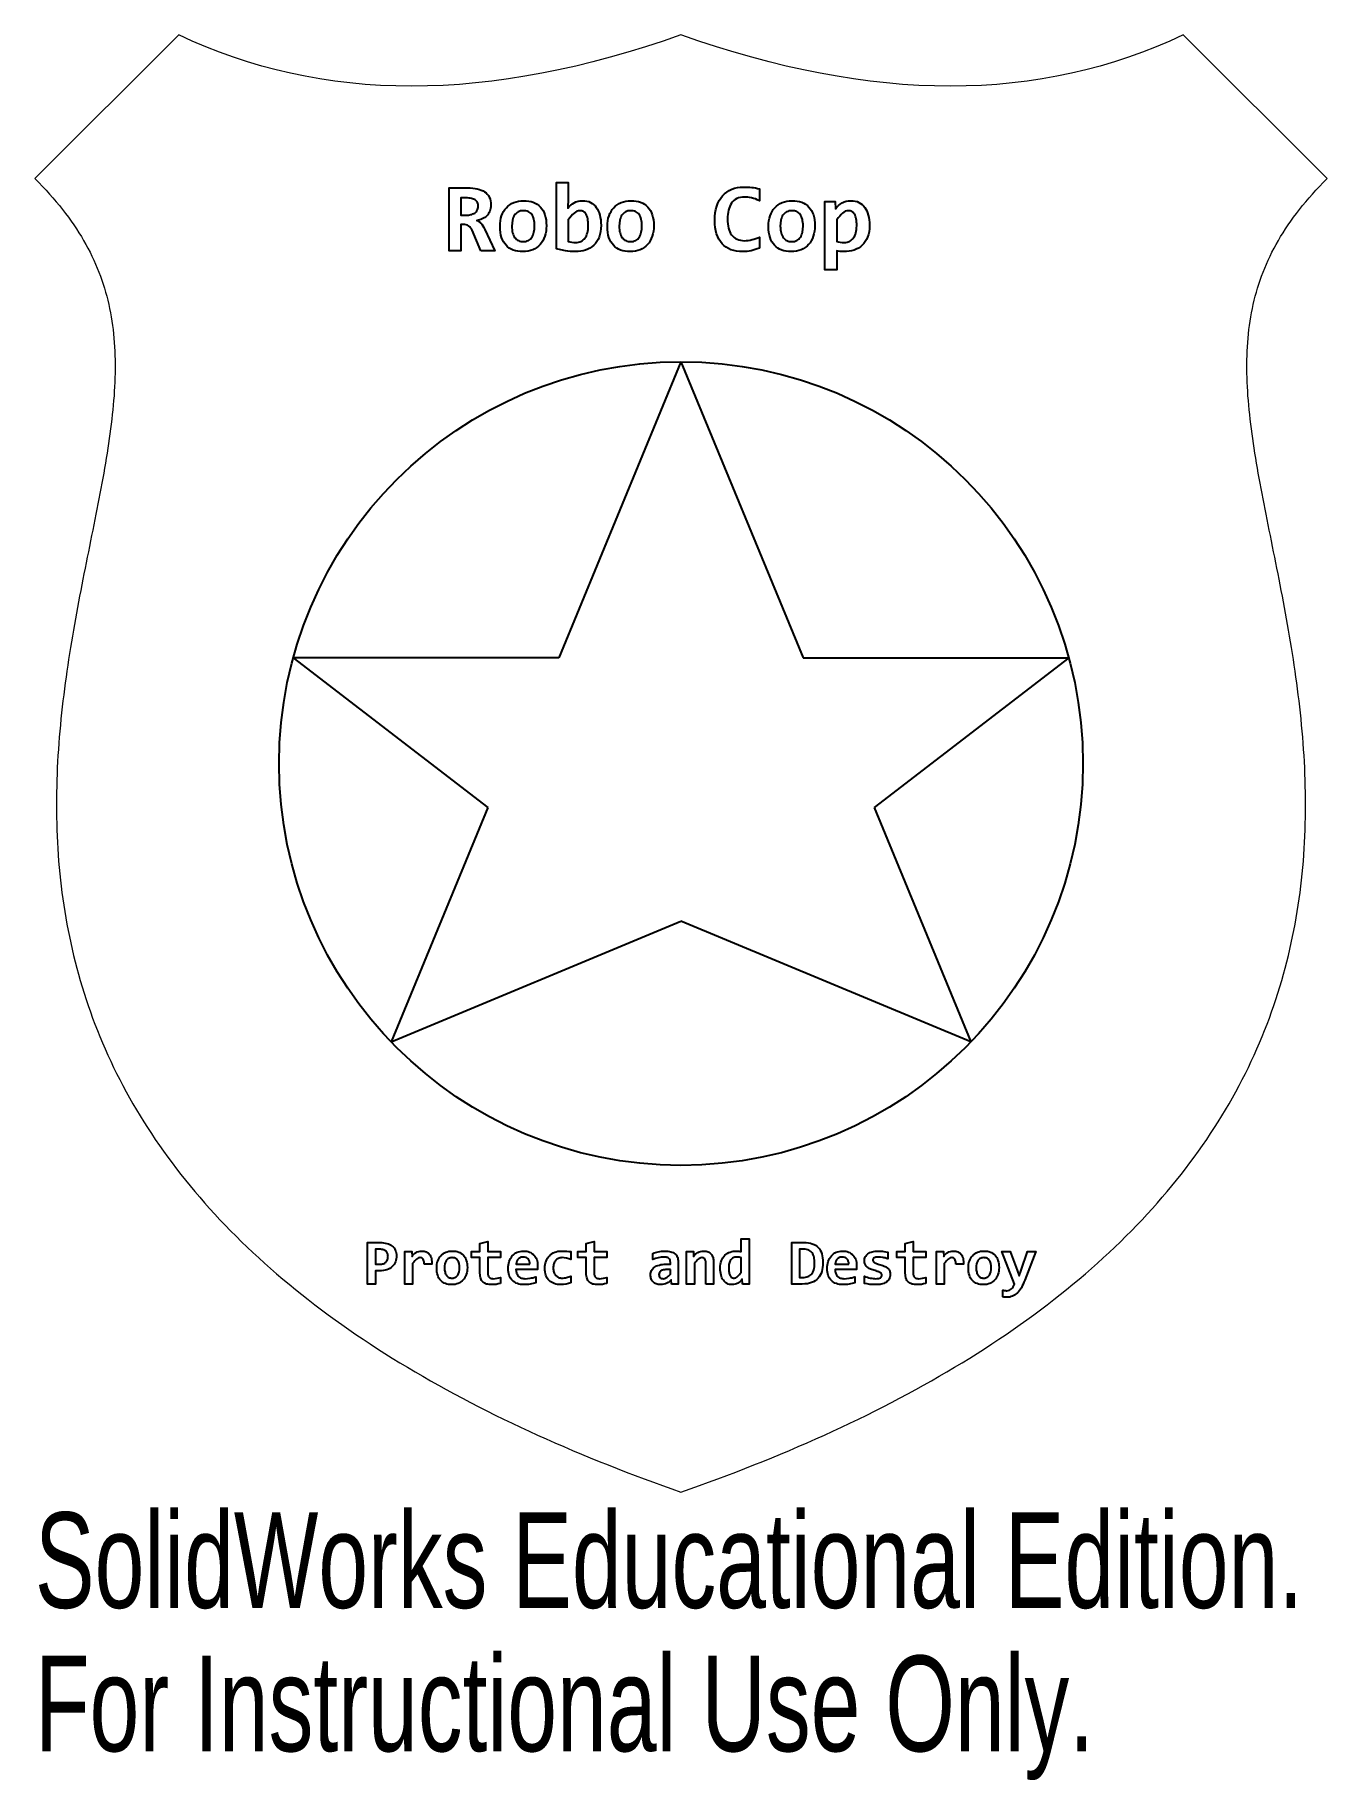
# Model space of a CAD drawing. Header units: inches. Extents: x -1.29 to 1.29, y -3.47 to 0.
import ezdxf

# ---------------------------------------------------------------- set-up
doc = ezdxf.new("R2010")
doc.units = ezdxf.units.IN
doc.header["$MEASUREMENT"] = 0
doc.styles.add('SLDTEXTSTYLE0', font='TXT', dxfattribs={"width": 0.7})

msp = doc.modelspace()

# ---------------------------------------------------------------- texts
at = {"color": 7, "linetype": 'Continuous', "char_height": 0.1903, "attachment_point": 1, "style": 'SLDTEXTSTYLE0'}
for s, insert in [('SolidWorks Educational Edition.', (-1.2862, -2.9415)), ('For Instructional Use Only.', (-1.2862, -3.2269))]:
    msp.add_mtext(s, dxfattribs=dict(at, insert=insert))

# ---------------------------------------------------------------- linework, layer by layer
at = {"color": 7, "linetype": 'Continuous', "lineweight": 15}
for p, q in [((-1, 0), (-1.2862, -0.2862)), ((1.2862, -0.2862), (1, 0))]:
    msp.add_line(p, q, dxfattribs=at)
at = {"color": 7, "linetype": 'Continuous'}
for p, q in [((0, -0.6507), (-0.2429, -1.24)), ((0, -0.6507), (0.2429, -1.24)), ((-0.2429, -1.24), (-0.7718, -1.24)), ((-0.7718, -1.24), (-0.3845, -1.5383)), ((0.2429, -1.24), (0.7718, -1.24)), ((0.7718, -1.24), (0.3845, -1.5383)), ((-0.3845, -1.5383), (-0.5768, -2.005)), ((0.3845, -1.5383), (0.5768, -2.005)), ((-0.5768, -2.005), (0, -1.7648)), ((0.5768, -2.005), (0, -1.7648))]:
    msp.add_line(p, q, dxfattribs=at)
at = {"color": 7, "linetype": 'Continuous', "flags": 128}
for points in [[(-0.3983, -0.4297), (-0.4158, -0.3889), (-0.4158, -0.3889), (-0.4172, -0.3862), (-0.4188, -0.3838), (-0.4207, -0.3818), (-0.4228, -0.3801), (-0.4252, -0.3788), (-0.4278, -0.3779), (-0.4306, -0.3774), (-0.4336, -0.3772), (-0.4336, -0.3772), (-0.4382, -0.3772), (-0.4382, -0.3772), (-0.4382, -0.4297), (-0.4382, -0.4297), (-0.4617, -0.4297), (-0.4617, -0.4297), (-0.4617, -0.3047), (-0.4617, -0.3047), (-0.4247, -0.3047), (-0.4247, -0.3047), (-0.4195, -0.3048), (-0.4146, -0.3051), (-0.41, -0.3057), (-0.4056, -0.3065), (-0.4014, -0.3075), (-0.3976, -0.3088), (-0.3941, -0.3104), (-0.391, -0.3123), (-0.3881, -0.3145), (-0.3856, -0.317), (-0.3835, -0.3198), (-0.3817, -0.3229), (-0.3802, -0.3263), (-0.3792, -0.3301), (-0.3786, -0.3343), (-0.3784, -0.3389), (-0.3784, -0.3389), (-0.3785, -0.3422), (-0.3789, -0.3453), (-0.3796, -0.3482), (-0.3806, -0.351), (-0.3817, -0.3535), (-0.3831, -0.3559), (-0.3847, -0.3581), (-0.3866, -0.3601), (-0.3886, -0.3619), (-0.3907, -0.3636), (-0.3931, -0.365), (-0.3956, -0.3663), (-0.3982, -0.3674), (-0.4009, -0.3683), (-0.4037, -0.369), (-0.4066, -0.3696), (-0.4066, -0.3696), (-0.4044, -0.3703), (-0.4022, -0.3714), (-0.4001, -0.3729), (-0.3982, -0.3748), (-0.3963, -0.3771), (-0.3944, -0.38), (-0.3925, -0.3833), (-0.3906, -0.3872), (-0.3906, -0.3872), (-0.3707, -0.4297), (-0.3707, -0.4297), (-0.3983, -0.4297)], [(-0.1592, -0.3793), (-0.1594, -0.3857), (-0.1602, -0.3918), (-0.1613, -0.3974), (-0.163, -0.4025), (-0.1651, -0.4072), (-0.1676, -0.4115), (-0.1705, -0.4153), (-0.1737, -0.4188), (-0.1773, -0.4218), (-0.1812, -0.4244), (-0.1854, -0.4266), (-0.1899, -0.4284), (-0.1947, -0.4298), (-0.1996, -0.4307), (-0.2048, -0.4313), (-0.2102, -0.4315), (-0.2102, -0.4315), (-0.2155, -0.4314), (-0.2206, -0.4311), (-0.2255, -0.4306), (-0.2302, -0.4299), (-0.2393, -0.4281), (-0.248, -0.4257), (-0.248, -0.4257), (-0.248, -0.2938), (-0.248, -0.2938), (-0.2244, -0.2938), (-0.2244, -0.2938), (-0.2244, -0.3259), (-0.2244, -0.3259), (-0.2254, -0.3451), (-0.2254, -0.3451), (-0.2226, -0.3418), (-0.2196, -0.339), (-0.2163, -0.3364), (-0.2129, -0.3342), (-0.2091, -0.3324), (-0.205, -0.3311), (-0.2006, -0.3303), (-0.1957, -0.3301), (-0.1957, -0.3301), (-0.1914, -0.3303), (-0.1874, -0.3309), (-0.1837, -0.332), (-0.1801, -0.3335), (-0.1769, -0.3354), (-0.1739, -0.3377), (-0.1711, -0.3403), (-0.1687, -0.3434), (-0.1665, -0.3467), (-0.1646, -0.3504), (-0.163, -0.3545), (-0.1616, -0.3589), (-0.1606, -0.3635), (-0.1598, -0.3685), (-0.1593, -0.3737), (-0.1592, -0.3793)], [(0.156, -0.4243), (0.1519, -0.426), (0.1478, -0.4275), (0.1438, -0.4287), (0.1398, -0.4297), (0.1358, -0.4305), (0.1318, -0.4311), (0.1277, -0.4314), (0.1235, -0.4315), (0.1235, -0.4315), (0.1169, -0.4313), (0.1107, -0.4305), (0.1049, -0.4293), (0.0995, -0.4276), (0.0945, -0.4253), (0.0898, -0.4226), (0.0856, -0.4194), (0.0818, -0.4157), (0.0785, -0.4116), (0.0755, -0.4069), (0.073, -0.4018), (0.071, -0.3962), (0.0693, -0.3902), (0.0682, -0.3836), (0.0675, -0.3766), (0.0673, -0.3692), (0.0673, -0.3692), (0.0675, -0.3615), (0.0683, -0.3542), (0.0695, -0.3474), (0.0713, -0.3411), (0.0735, -0.3352), (0.0762, -0.3297), (0.0793, -0.3248), (0.0828, -0.3203), (0.0868, -0.3163), (0.0912, -0.3128), (0.0959, -0.3098), (0.1011, -0.3074), (0.1066, -0.3054), (0.1125, -0.304), (0.1187, -0.3032), (0.1252, -0.3029), (0.1252, -0.3029), (0.1294, -0.3029), (0.1333, -0.3031), (0.1371, -0.3033), (0.1408, -0.3036), (0.1445, -0.3041), (0.1482, -0.3048), (0.1521, -0.3055), (0.156, -0.3065), (0.156, -0.3065), (0.156, -0.3301), (0.156, -0.3301), (0.1519, -0.3283), (0.148, -0.3267), (0.144, -0.3255), (0.1403, -0.3245), (0.1366, -0.3238), (0.1331, -0.3232), (0.1298, -0.3229), (0.1266, -0.3228), (0.1266, -0.3228), (0.1223, -0.323), (0.1183, -0.3236), (0.1146, -0.3246), (0.1112, -0.326), (0.1081, -0.3278), (0.1053, -0.3299), (0.1028, -0.3323), (0.1006, -0.3351), (0.0987, -0.3381), (0.097, -0.3414), (0.0956, -0.345), (0.0945, -0.3489), (0.0937, -0.353), (0.0931, -0.3573), (0.0927, -0.3618), (0.0926, -0.3665), (0.0926, -0.3665), (0.0927, -0.3715), (0.0931, -0.3762), (0.0937, -0.3806), (0.0946, -0.3848), (0.0957, -0.3886), (0.0971, -0.3921), (0.0988, -0.3954), (0.1008, -0.3983), (0.103, -0.401), (0.1056, -0.4033), (0.1084, -0.4052), (0.1115, -0.4069), (0.1149, -0.4081), (0.1186, -0.409), (0.1226, -0.4096), (0.1269, -0.4098), (0.1269, -0.4098), (0.1303, -0.4096), (0.1339, -0.4092), (0.1377, -0.4085), (0.1415, -0.4076), (0.1453, -0.4065), (0.1491, -0.4053), (0.1527, -0.4039), (0.156, -0.4025), (0.156, -0.4025), (0.156, -0.4243)], [(-0.4038, -0.3414), (-0.4038, -0.3393), (-0.4041, -0.3373), (-0.4046, -0.3354), (-0.4053, -0.3337), (-0.4061, -0.3322), (-0.4071, -0.3308), (-0.4083, -0.3296), (-0.4097, -0.3286), (-0.4113, -0.3276), (-0.4131, -0.3268), (-0.415, -0.3262), (-0.4172, -0.3256), (-0.4195, -0.3252), (-0.422, -0.3249), (-0.4247, -0.3247), (-0.4276, -0.3246), (-0.4276, -0.3246), (-0.4382, -0.3246), (-0.4382, -0.3246), (-0.4382, -0.3591), (-0.4382, -0.3591), (-0.4284, -0.3591), (-0.4284, -0.3591), (-0.4231, -0.3588), (-0.4183, -0.3579), (-0.4161, -0.3573), (-0.4141, -0.3565), (-0.4122, -0.3556), (-0.4105, -0.3546), (-0.409, -0.3534), (-0.4076, -0.3521), (-0.4065, -0.3506), (-0.4055, -0.349), (-0.4048, -0.3473), (-0.4042, -0.3455), (-0.4039, -0.3435), (-0.4038, -0.3414)], [(-0.2679, -0.38), (-0.2681, -0.3856), (-0.2687, -0.391), (-0.2697, -0.3961), (-0.2711, -0.401), (-0.2729, -0.4056), (-0.275, -0.4098), (-0.2775, -0.4137), (-0.2803, -0.4173), (-0.2835, -0.4205), (-0.287, -0.4233), (-0.2909, -0.4257), (-0.2951, -0.4278), (-0.2996, -0.4294), (-0.3044, -0.4306), (-0.3096, -0.4313), (-0.315, -0.4315), (-0.315, -0.4315), (-0.3202, -0.4313), (-0.3251, -0.4307), (-0.3297, -0.4298), (-0.334, -0.4284), (-0.3381, -0.4266), (-0.3418, -0.4244), (-0.3452, -0.4219), (-0.3483, -0.4189), (-0.351, -0.4156), (-0.3534, -0.4119), (-0.3555, -0.4078), (-0.3572, -0.4033), (-0.3586, -0.3984), (-0.3595, -0.3931), (-0.3601, -0.3874), (-0.3603, -0.3813), (-0.3603, -0.3813), (-0.3601, -0.3757), (-0.3595, -0.3703), (-0.3585, -0.3652), (-0.3571, -0.3603), (-0.3552, -0.3557), (-0.3531, -0.3515), (-0.3506, -0.3476), (-0.3477, -0.3441), (-0.3445, -0.341), (-0.341, -0.3382), (-0.3371, -0.3358), (-0.3329, -0.3337), (-0.3284, -0.3321), (-0.3236, -0.331), (-0.3185, -0.3303), (-0.3132, -0.3301), (-0.3132, -0.3301), (-0.3079, -0.3303), (-0.303, -0.3309), (-0.2984, -0.3319), (-0.294, -0.3333), (-0.29, -0.335), (-0.2863, -0.3372), (-0.2829, -0.3398), (-0.2798, -0.3428), (-0.2771, -0.3461), (-0.2747, -0.3499), (-0.2726, -0.354), (-0.2709, -0.3584), (-0.2696, -0.3633), (-0.2687, -0.3685), (-0.2681, -0.374), (-0.2679, -0.38)], [(-0.0541, -0.38), (-0.0543, -0.3856), (-0.0549, -0.391), (-0.0559, -0.3961), (-0.0573, -0.401), (-0.0591, -0.4056), (-0.0612, -0.4098), (-0.0637, -0.4137), (-0.0666, -0.4173), (-0.0697, -0.4205), (-0.0732, -0.4233), (-0.0771, -0.4257), (-0.0813, -0.4278), (-0.0859, -0.4294), (-0.0907, -0.4306), (-0.0958, -0.4313), (-0.1013, -0.4315), (-0.1013, -0.4315), (-0.1064, -0.4313), (-0.1113, -0.4307), (-0.1159, -0.4298), (-0.1203, -0.4284), (-0.1243, -0.4266), (-0.128, -0.4244), (-0.1314, -0.4219), (-0.1345, -0.4189), (-0.1372, -0.4156), (-0.1396, -0.4119), (-0.1417, -0.4078), (-0.1434, -0.4033), (-0.1448, -0.3984), (-0.1458, -0.3931), (-0.1463, -0.3874), (-0.1465, -0.3813), (-0.1465, -0.3813), (-0.1463, -0.3757), (-0.1457, -0.3703), (-0.1447, -0.3652), (-0.1433, -0.3603), (-0.1415, -0.3557), (-0.1393, -0.3515), (-0.1368, -0.3476), (-0.134, -0.3441), (-0.1308, -0.341), (-0.1272, -0.3382), (-0.1234, -0.3358), (-0.1191, -0.3337), (-0.1146, -0.3321), (-0.1098, -0.331), (-0.1047, -0.3303), (-0.0994, -0.3301), (-0.0994, -0.3301), (-0.0942, -0.3303), (-0.0893, -0.3309), (-0.0846, -0.3319), (-0.0803, -0.3333), (-0.0763, -0.335), (-0.0725, -0.3372), (-0.0692, -0.3398), (-0.0661, -0.3428), (-0.0633, -0.3461), (-0.0609, -0.3499), (-0.0589, -0.354), (-0.0572, -0.3584), (-0.0559, -0.3633), (-0.0549, -0.3685), (-0.0543, -0.374), (-0.0541, -0.38)], [(0.2665, -0.38), (0.2663, -0.3856), (0.2657, -0.391), (0.2647, -0.3961), (0.2633, -0.401), (0.2615, -0.4056), (0.2594, -0.4098), (0.2569, -0.4137), (0.2541, -0.4173), (0.2509, -0.4205), (0.2474, -0.4233), (0.2435, -0.4257), (0.2393, -0.4278), (0.2348, -0.4294), (0.23, -0.4306), (0.2248, -0.4313), (0.2194, -0.4315), (0.2194, -0.4315), (0.2142, -0.4313), (0.2093, -0.4307), (0.2047, -0.4298), (0.2004, -0.4284), (0.1964, -0.4266), (0.1926, -0.4244), (0.1893, -0.4219), (0.1862, -0.4189), (0.1834, -0.4156), (0.181, -0.4119), (0.1789, -0.4078), (0.1772, -0.4033), (0.1759, -0.3984), (0.1749, -0.3931), (0.1743, -0.3874), (0.1741, -0.3813), (0.1741, -0.3813), (0.1743, -0.3757), (0.175, -0.3703), (0.1759, -0.3652), (0.1774, -0.3603), (0.1792, -0.3557), (0.1813, -0.3515), (0.1838, -0.3476), (0.1867, -0.3441), (0.1899, -0.341), (0.1934, -0.3382), (0.1973, -0.3358), (0.2015, -0.3337), (0.206, -0.3321), (0.2108, -0.331), (0.2159, -0.3303), (0.2213, -0.3301), (0.2213, -0.3301), (0.2265, -0.3303), (0.2314, -0.3309), (0.236, -0.3319), (0.2404, -0.3333), (0.2444, -0.335), (0.2481, -0.3372), (0.2515, -0.3398), (0.2546, -0.3428), (0.2573, -0.3461), (0.2597, -0.3499), (0.2618, -0.354), (0.2635, -0.3584), (0.2648, -0.3633), (0.2658, -0.3685), (0.2663, -0.374), (0.2665, -0.38)], [(0.3752, -0.3793), (0.375, -0.3857), (0.3743, -0.3918), (0.3731, -0.3974), (0.3714, -0.4025), (0.3693, -0.4072), (0.3668, -0.4115), (0.3639, -0.4153), (0.3606, -0.4188), (0.3571, -0.4218), (0.3532, -0.4244), (0.349, -0.4266), (0.3445, -0.4284), (0.3397, -0.4298), (0.3347, -0.4307), (0.3295, -0.4313), (0.3241, -0.4315), (0.3241, -0.4315), (0.3204, -0.4314), (0.3167, -0.431), (0.3132, -0.4305), (0.31, -0.4298), (0.31, -0.4298), (0.31, -0.4677), (0.31, -0.4677), (0.2865, -0.4677), (0.2865, -0.4677), (0.2865, -0.3319), (0.2865, -0.3319), (0.3069, -0.3319), (0.3069, -0.3319), (0.3074, -0.3463), (0.3074, -0.3463), (0.3105, -0.3428), (0.3137, -0.3396), (0.3171, -0.3368), (0.3208, -0.3345), (0.3247, -0.3326), (0.3289, -0.3312), (0.3336, -0.3303), (0.3387, -0.3301), (0.3387, -0.3301), (0.343, -0.3303), (0.347, -0.3309), (0.3508, -0.332), (0.3543, -0.3335), (0.3576, -0.3354), (0.3606, -0.3377), (0.3633, -0.3403), (0.3657, -0.3434), (0.3679, -0.3467), (0.3698, -0.3504), (0.3714, -0.3545), (0.3728, -0.3589), (0.3739, -0.3635), (0.3746, -0.3685), (0.3751, -0.3737), (0.3752, -0.3793)], [(-0.2914, -0.3805), (-0.2915, -0.3769), (-0.2918, -0.3734), (-0.2922, -0.3702), (-0.2929, -0.3672), (-0.2937, -0.3645), (-0.2946, -0.362), (-0.2958, -0.3597), (-0.2971, -0.3577), (-0.2986, -0.3559), (-0.3003, -0.3543), (-0.3021, -0.353), (-0.3042, -0.3519), (-0.3063, -0.3511), (-0.3087, -0.3505), (-0.3112, -0.3501), (-0.3139, -0.35), (-0.3139, -0.35), (-0.3168, -0.3501), (-0.3196, -0.3506), (-0.322, -0.3514), (-0.3243, -0.3524), (-0.3264, -0.3537), (-0.3282, -0.3553), (-0.3299, -0.357), (-0.3314, -0.359), (-0.3327, -0.3612), (-0.3338, -0.3636), (-0.3347, -0.3661), (-0.3355, -0.3688), (-0.3364, -0.3746), (-0.3367, -0.3807), (-0.3367, -0.3807), (-0.3366, -0.3844), (-0.3363, -0.3879), (-0.3359, -0.3912), (-0.3352, -0.3942), (-0.3344, -0.397), (-0.3333, -0.3995), (-0.3321, -0.4018), (-0.3306, -0.4038), (-0.329, -0.4056), (-0.3273, -0.4072), (-0.3254, -0.4086), (-0.3234, -0.4096), (-0.3212, -0.4105), (-0.3189, -0.4111), (-0.3165, -0.4115), (-0.3139, -0.4116), (-0.3139, -0.4116), (-0.3111, -0.4114), (-0.3085, -0.411), (-0.306, -0.4103), (-0.3038, -0.4092), (-0.3017, -0.4079), (-0.2999, -0.4064), (-0.2983, -0.4047), (-0.2968, -0.4027), (-0.2955, -0.4005), (-0.2945, -0.3981), (-0.2935, -0.3955), (-0.2928, -0.3928), (-0.2918, -0.3869), (-0.2914, -0.3805)], [(-0.1846, -0.3803), (-0.1846, -0.3764), (-0.1848, -0.3728), (-0.1852, -0.3695), (-0.1857, -0.3665), (-0.1864, -0.3637), (-0.1871, -0.3613), (-0.188, -0.359), (-0.1891, -0.3571), (-0.1902, -0.3553), (-0.1915, -0.3539), (-0.1929, -0.3527), (-0.1944, -0.3517), (-0.196, -0.351), (-0.1977, -0.3504), (-0.1996, -0.3501), (-0.2015, -0.35), (-0.2015, -0.35), (-0.2045, -0.3503), (-0.2073, -0.3512), (-0.2101, -0.3527), (-0.2129, -0.3548), (-0.2157, -0.3575), (-0.2185, -0.3606), (-0.2214, -0.3641), (-0.2244, -0.368), (-0.2244, -0.368), (-0.2244, -0.411), (-0.2244, -0.411), (-0.2213, -0.412), (-0.2175, -0.4127), (-0.2134, -0.4132), (-0.2092, -0.4134), (-0.2092, -0.4134), (-0.2065, -0.4133), (-0.2039, -0.4128), (-0.2014, -0.4121), (-0.1991, -0.4111), (-0.1968, -0.4098), (-0.1948, -0.4083), (-0.1929, -0.4065), (-0.1912, -0.4045), (-0.1897, -0.4022), (-0.1884, -0.3998), (-0.1872, -0.397), (-0.1863, -0.3941), (-0.1855, -0.3909), (-0.185, -0.3876), (-0.1847, -0.384), (-0.1846, -0.3803)], [(-0.0777, -0.3805), (-0.0778, -0.3769), (-0.078, -0.3734), (-0.0785, -0.3702), (-0.0791, -0.3672), (-0.0799, -0.3645), (-0.0809, -0.362), (-0.082, -0.3597), (-0.0834, -0.3577), (-0.0849, -0.3559), (-0.0865, -0.3543), (-0.0884, -0.353), (-0.0904, -0.3519), (-0.0926, -0.3511), (-0.0949, -0.3505), (-0.0974, -0.3501), (-0.1001, -0.35), (-0.1001, -0.35), (-0.1031, -0.3501), (-0.1058, -0.3506), (-0.1083, -0.3514), (-0.1105, -0.3524), (-0.1126, -0.3537), (-0.1144, -0.3553), (-0.1161, -0.357), (-0.1176, -0.359), (-0.1189, -0.3612), (-0.12, -0.3636), (-0.121, -0.3661), (-0.1217, -0.3688), (-0.1227, -0.3746), (-0.123, -0.3807), (-0.123, -0.3807), (-0.1229, -0.3844), (-0.1226, -0.3879), (-0.1221, -0.3912), (-0.1214, -0.3942), (-0.1206, -0.397), (-0.1195, -0.3995), (-0.1183, -0.4018), (-0.1169, -0.4038), (-0.1153, -0.4056), (-0.1135, -0.4072), (-0.1116, -0.4086), (-0.1096, -0.4096), (-0.1075, -0.4105), (-0.1052, -0.4111), (-0.1027, -0.4115), (-0.1001, -0.4116), (-0.1001, -0.4116), (-0.0973, -0.4114), (-0.0947, -0.411), (-0.0923, -0.4103), (-0.09, -0.4092), (-0.088, -0.4079), (-0.0861, -0.4064), (-0.0845, -0.4047), (-0.0831, -0.4027), (-0.0818, -0.4005), (-0.0807, -0.3981), (-0.0798, -0.3955), (-0.079, -0.3928), (-0.078, -0.3869), (-0.0777, -0.3805)], [(0.243, -0.3805), (0.2429, -0.3769), (0.2426, -0.3734), (0.2422, -0.3702), (0.2416, -0.3672), (0.2407, -0.3645), (0.2398, -0.362), (0.2386, -0.3597), (0.2373, -0.3577), (0.2358, -0.3559), (0.2341, -0.3543), (0.2323, -0.353), (0.2303, -0.3519), (0.2281, -0.3511), (0.2257, -0.3505), (0.2232, -0.3501), (0.2205, -0.35), (0.2205, -0.35), (0.2176, -0.3501), (0.2149, -0.3506), (0.2124, -0.3514), (0.2101, -0.3524), (0.208, -0.3537), (0.2062, -0.3553), (0.2045, -0.357), (0.203, -0.359), (0.2017, -0.3612), (0.2006, -0.3636), (0.1997, -0.3661), (0.199, -0.3688), (0.198, -0.3746), (0.1977, -0.3807), (0.1977, -0.3807), (0.1978, -0.3844), (0.1981, -0.3879), (0.1985, -0.3912), (0.1992, -0.3942), (0.2001, -0.397), (0.2011, -0.3995), (0.2024, -0.4018), (0.2038, -0.4038), (0.2054, -0.4056), (0.2071, -0.4072), (0.209, -0.4086), (0.211, -0.4096), (0.2132, -0.4105), (0.2155, -0.4111), (0.218, -0.4115), (0.2205, -0.4116), (0.2205, -0.4116), (0.2234, -0.4114), (0.226, -0.411), (0.2284, -0.4103), (0.2306, -0.4092), (0.2327, -0.4079), (0.2345, -0.4064), (0.2362, -0.4047), (0.2376, -0.4027), (0.2389, -0.4005), (0.2399, -0.3981), (0.2409, -0.3955), (0.2416, -0.3928), (0.2426, -0.3869), (0.243, -0.3805)], [(0.3499, -0.3803), (0.3498, -0.3764), (0.3496, -0.3728), (0.3492, -0.3695), (0.3487, -0.3665), (0.348, -0.3637), (0.3473, -0.3613), (0.3464, -0.359), (0.3454, -0.3571), (0.3442, -0.3553), (0.343, -0.3539), (0.3416, -0.3527), (0.3401, -0.3517), (0.3385, -0.351), (0.3367, -0.3504), (0.3349, -0.3501), (0.3329, -0.35), (0.3329, -0.35), (0.33, -0.3503), (0.3271, -0.3512), (0.3243, -0.3527), (0.3215, -0.3548), (0.3188, -0.3575), (0.3159, -0.3606), (0.313, -0.3641), (0.31, -0.368), (0.31, -0.368), (0.31, -0.411), (0.31, -0.411), (0.3131, -0.412), (0.3169, -0.4127), (0.321, -0.4132), (0.3252, -0.4134), (0.3252, -0.4134), (0.328, -0.4133), (0.3306, -0.4128), (0.333, -0.4121), (0.3354, -0.4111), (0.3376, -0.4098), (0.3396, -0.4083), (0.3415, -0.4065), (0.3432, -0.4045), (0.3447, -0.4022), (0.346, -0.3998), (0.3472, -0.397), (0.3481, -0.3941), (0.3489, -0.3909), (0.3494, -0.3876), (0.3497, -0.384), (0.3499, -0.3803)], [(0.1221, -2.487), (0.1217, -2.4775), (0.1217, -2.4775), (0.1197, -2.4798), (0.1176, -2.4819), (0.1154, -2.4837), (0.113, -2.4853), (0.1105, -2.4865), (0.1078, -2.4874), (0.1048, -2.488), (0.1016, -2.4882), (0.1016, -2.4882), (0.0989, -2.4881), (0.0963, -2.4876), (0.0939, -2.4869), (0.0916, -2.4859), (0.0895, -2.4847), (0.0876, -2.4832), (0.0858, -2.4814), (0.0843, -2.4794), (0.0828, -2.4772), (0.0816, -2.4748), (0.0806, -2.4721), (0.0797, -2.4692), (0.079, -2.4661), (0.0785, -2.4628), (0.0782, -2.4594), (0.0781, -2.4558), (0.0781, -2.4558), (0.0783, -2.4515), (0.0788, -2.4475), (0.0795, -2.4438), (0.0806, -2.4404), (0.082, -2.4373), (0.0836, -2.4345), (0.0854, -2.4319), (0.0875, -2.4296), (0.0897, -2.4276), (0.0922, -2.4259), (0.0949, -2.4245), (0.0978, -2.4233), (0.1009, -2.4224), (0.1041, -2.4217), (0.1075, -2.4214), (0.1109, -2.4212), (0.1109, -2.4212), (0.1133, -2.4213), (0.1157, -2.4216), (0.118, -2.4219), (0.12, -2.4224), (0.12, -2.4224), (0.12, -2.3973), (0.12, -2.3973), (0.1355, -2.3973), (0.1355, -2.3973), (0.1355, -2.487), (0.1355, -2.487), (0.1221, -2.487)], [(-0.5665, -2.4309), (-0.5666, -2.434), (-0.567, -2.4371), (-0.5677, -2.44), (-0.5686, -2.4428), (-0.5699, -2.4455), (-0.5713, -2.4479), (-0.573, -2.4502), (-0.575, -2.4523), (-0.5773, -2.4542), (-0.5798, -2.4558), (-0.5826, -2.4573), (-0.5857, -2.4585), (-0.5889, -2.4595), (-0.5925, -2.4601), (-0.5963, -2.4606), (-0.6004, -2.4607), (-0.6004, -2.4607), (-0.6083, -2.4607), (-0.6083, -2.4607), (-0.6083, -2.487), (-0.6083, -2.487), (-0.6239, -2.487), (-0.6239, -2.487), (-0.6239, -2.4045), (-0.6239, -2.4045), (-0.5996, -2.4045), (-0.5996, -2.4045), (-0.5957, -2.4046), (-0.5921, -2.4049), (-0.5886, -2.4055), (-0.5854, -2.4063), (-0.5825, -2.4072), (-0.5797, -2.4084), (-0.5773, -2.4098), (-0.575, -2.4114), (-0.5731, -2.4131), (-0.5713, -2.4151), (-0.5699, -2.4173), (-0.5687, -2.4196), (-0.5677, -2.4222), (-0.567, -2.4249), (-0.5666, -2.4278), (-0.5665, -2.4309)], [(-0.5832, -2.4319), (-0.5833, -2.4304), (-0.5835, -2.4288), (-0.5838, -2.4274), (-0.5843, -2.426), (-0.5848, -2.4248), (-0.5855, -2.4236), (-0.5864, -2.4225), (-0.5874, -2.4215), (-0.5885, -2.4206), (-0.5898, -2.4199), (-0.5911, -2.4192), (-0.5927, -2.4187), (-0.5943, -2.4182), (-0.5962, -2.4179), (-0.5981, -2.4177), (-0.6003, -2.4177), (-0.6003, -2.4177), (-0.6083, -2.4177), (-0.6083, -2.4177), (-0.6083, -2.4475), (-0.6083, -2.4475), (-0.5997, -2.4475), (-0.5997, -2.4475), (-0.5978, -2.4475), (-0.596, -2.4473), (-0.5943, -2.4469), (-0.5927, -2.4465), (-0.5912, -2.4458), (-0.5898, -2.4451), (-0.5886, -2.4443), (-0.5875, -2.4433), (-0.5865, -2.4422), (-0.5857, -2.441), (-0.5849, -2.4398), (-0.5843, -2.4384), (-0.5838, -2.4369), (-0.5835, -2.4353), (-0.5833, -2.4337), (-0.5832, -2.4319)], [(-0.5115, -2.4475), (-0.5114, -2.4458), (-0.5115, -2.4443), (-0.5116, -2.4429), (-0.5118, -2.4416), (-0.5124, -2.4393), (-0.5133, -2.4375), (-0.5144, -2.4361), (-0.5158, -2.4351), (-0.5175, -2.4346), (-0.5193, -2.4344), (-0.5193, -2.4344), (-0.521, -2.4346), (-0.5227, -2.4351), (-0.5245, -2.436), (-0.5263, -2.4372), (-0.5281, -2.4388), (-0.53, -2.4409), (-0.5321, -2.4434), (-0.5342, -2.4464), (-0.5342, -2.4464), (-0.5342, -2.487), (-0.5342, -2.487), (-0.5497, -2.487), (-0.5497, -2.487), (-0.5497, -2.4224), (-0.5497, -2.4224), (-0.536, -2.4224), (-0.536, -2.4224), (-0.5354, -2.432), (-0.5354, -2.432), (-0.5337, -2.4297), (-0.5319, -2.4276), (-0.5298, -2.4257), (-0.5275, -2.4242), (-0.5249, -2.4229), (-0.5221, -2.422), (-0.519, -2.4214), (-0.5156, -2.4212), (-0.5156, -2.4212), (-0.5132, -2.4214), (-0.511, -2.4217), (-0.509, -2.4222), (-0.507, -2.4229), (-0.5052, -2.4239), (-0.5036, -2.425), (-0.5021, -2.4263), (-0.5007, -2.4279), (-0.4995, -2.4296), (-0.4985, -2.4316), (-0.4976, -2.4337), (-0.497, -2.4361), (-0.4964, -2.4387), (-0.4961, -2.4414), (-0.4959, -2.4444), (-0.4959, -2.4475), (-0.4959, -2.4475), (-0.5115, -2.4475)], [(-0.4253, -2.4542), (-0.4255, -2.4579), (-0.4259, -2.4614), (-0.4265, -2.4648), (-0.4275, -2.468), (-0.4286, -2.4711), (-0.43, -2.4739), (-0.4317, -2.4765), (-0.4336, -2.4788), (-0.4356, -2.4809), (-0.438, -2.4828), (-0.4405, -2.4844), (-0.4433, -2.4858), (-0.4463, -2.4868), (-0.4495, -2.4876), (-0.4529, -2.4881), (-0.4565, -2.4882), (-0.4565, -2.4882), (-0.4599, -2.4881), (-0.4631, -2.4877), (-0.4662, -2.4871), (-0.469, -2.4861), (-0.4717, -2.485), (-0.4741, -2.4835), (-0.4764, -2.4819), (-0.4784, -2.4799), (-0.4802, -2.4777), (-0.4818, -2.4753), (-0.4832, -2.4725), (-0.4843, -2.4696), (-0.4852, -2.4663), (-0.4858, -2.4628), (-0.4862, -2.4591), (-0.4863, -2.4551), (-0.4863, -2.4551), (-0.4862, -2.4513), (-0.4858, -2.4478), (-0.4851, -2.4444), (-0.4842, -2.4412), (-0.483, -2.4382), (-0.4816, -2.4354), (-0.48, -2.4328), (-0.4781, -2.4305), (-0.476, -2.4284), (-0.4736, -2.4266), (-0.4711, -2.425), (-0.4683, -2.4237), (-0.4653, -2.4226), (-0.4621, -2.4218), (-0.4588, -2.4214), (-0.4552, -2.4212), (-0.4552, -2.4212), (-0.4518, -2.4214), (-0.4485, -2.4218), (-0.4455, -2.4224), (-0.4426, -2.4234), (-0.44, -2.4245), (-0.4375, -2.426), (-0.4353, -2.4277), (-0.4332, -2.4296), (-0.4314, -2.4318), (-0.4298, -2.4343), (-0.4285, -2.437), (-0.4274, -2.44), (-0.4265, -2.4432), (-0.4259, -2.4466), (-0.4255, -2.4503), (-0.4253, -2.4542)], [(-0.3596, -2.4858), (-0.3638, -2.4868), (-0.368, -2.4876), (-0.3721, -2.488), (-0.376, -2.4882), (-0.376, -2.4882), (-0.379, -2.4881), (-0.3818, -2.4879), (-0.3845, -2.4875), (-0.3869, -2.4869), (-0.389, -2.4861), (-0.391, -2.4852), (-0.3928, -2.4841), (-0.3944, -2.4828), (-0.3958, -2.4814), (-0.397, -2.4797), (-0.398, -2.4779), (-0.3988, -2.4759), (-0.3994, -2.4737), (-0.3999, -2.4713), (-0.4001, -2.4687), (-0.4002, -2.4658), (-0.4002, -2.4658), (-0.4002, -2.4344), (-0.4002, -2.4344), (-0.417, -2.4344), (-0.417, -2.4344), (-0.417, -2.4224), (-0.417, -2.4224), (-0.4002, -2.4224), (-0.4002, -2.4224), (-0.4002, -2.4062), (-0.4002, -2.4062), (-0.3847, -2.4021), (-0.3847, -2.4021), (-0.3847, -2.4224), (-0.3847, -2.4224), (-0.3596, -2.4224), (-0.3596, -2.4224), (-0.3596, -2.4344), (-0.3596, -2.4344), (-0.3847, -2.4344), (-0.3847, -2.4344), (-0.3847, -2.465), (-0.3847, -2.465), (-0.3845, -2.4676), (-0.3841, -2.4699), (-0.3832, -2.4718), (-0.3821, -2.4734), (-0.3815, -2.4741), (-0.3807, -2.4746), (-0.3798, -2.4751), (-0.3787, -2.4755), (-0.3776, -2.4759), (-0.3764, -2.4761), (-0.3751, -2.4762), (-0.3736, -2.4763), (-0.3736, -2.4763), (-0.3698, -2.4761), (-0.3662, -2.4755), (-0.3627, -2.4747), (-0.3596, -2.4739), (-0.3596, -2.4739), (-0.3596, -2.4858)], [(-0.2854, -2.4495), (-0.2854, -2.4513), (-0.2855, -2.4536), (-0.2856, -2.4561), (-0.2858, -2.4583), (-0.2858, -2.4583), (-0.3285, -2.4583), (-0.3285, -2.4583), (-0.3284, -2.4604), (-0.3281, -2.4624), (-0.3277, -2.4643), (-0.3272, -2.466), (-0.3264, -2.4676), (-0.3256, -2.4691), (-0.3246, -2.4704), (-0.3235, -2.4716), (-0.3222, -2.4727), (-0.3208, -2.4736), (-0.3193, -2.4744), (-0.3177, -2.4751), (-0.316, -2.4756), (-0.3142, -2.476), (-0.3123, -2.4762), (-0.3103, -2.4763), (-0.3103, -2.4763), (-0.3054, -2.476), (-0.3002, -2.4754), (-0.2975, -2.4749), (-0.2947, -2.4743), (-0.2919, -2.4735), (-0.289, -2.4727), (-0.289, -2.4727), (-0.289, -2.4846), (-0.289, -2.4846), (-0.2916, -2.4854), (-0.2944, -2.4861), (-0.2974, -2.4867), (-0.3004, -2.4872), (-0.3034, -2.4877), (-0.3065, -2.488), (-0.3096, -2.4882), (-0.3126, -2.4882), (-0.3126, -2.4882), (-0.3161, -2.4881), (-0.3195, -2.4877), (-0.3227, -2.4871), (-0.3257, -2.4861), (-0.3286, -2.485), (-0.3311, -2.4835), (-0.3335, -2.4819), (-0.3357, -2.48), (-0.3376, -2.4778), (-0.3392, -2.4754), (-0.3407, -2.4728), (-0.3419, -2.4699), (-0.3428, -2.4668), (-0.3435, -2.4634), (-0.3439, -2.4598), (-0.344, -2.456), (-0.344, -2.456), (-0.3439, -2.4522), (-0.3435, -2.4485), (-0.3428, -2.4451), (-0.3419, -2.4418), (-0.3407, -2.4387), (-0.3393, -2.4358), (-0.3376, -2.4332), (-0.3358, -2.4308), (-0.3337, -2.4286), (-0.3314, -2.4268), (-0.3289, -2.4251), (-0.3262, -2.4237), (-0.3233, -2.4226), (-0.3202, -2.4219), (-0.317, -2.4214), (-0.3136, -2.4212), (-0.3136, -2.4212), (-0.3103, -2.4214), (-0.3072, -2.4218), (-0.3042, -2.4224), (-0.3015, -2.4234), (-0.299, -2.4245), (-0.2967, -2.4259), (-0.2946, -2.4274), (-0.2927, -2.4292), (-0.291, -2.4312), (-0.2895, -2.4333), (-0.2883, -2.4356), (-0.2873, -2.4382), (-0.2865, -2.4408), (-0.2859, -2.4436), (-0.2855, -2.4465), (-0.2854, -2.4495)], [(-0.2196, -2.4846), (-0.2242, -2.4862), (-0.2289, -2.4873), (-0.2338, -2.488), (-0.2389, -2.4882), (-0.2389, -2.4882), (-0.2426, -2.4881), (-0.246, -2.4877), (-0.2493, -2.487), (-0.2524, -2.4861), (-0.2552, -2.4849), (-0.2579, -2.4835), (-0.2603, -2.4818), (-0.2625, -2.4799), (-0.2645, -2.4777), (-0.2662, -2.4752), (-0.2676, -2.4725), (-0.2689, -2.4696), (-0.2698, -2.4664), (-0.2705, -2.463), (-0.2709, -2.4593), (-0.2711, -2.4554), (-0.2711, -2.4554), (-0.2709, -2.4516), (-0.2705, -2.448), (-0.2697, -2.4446), (-0.2687, -2.4413), (-0.2674, -2.4383), (-0.2658, -2.4355), (-0.264, -2.4329), (-0.2619, -2.4305), (-0.2596, -2.4284), (-0.2571, -2.4266), (-0.2543, -2.425), (-0.2514, -2.4237), (-0.2482, -2.4226), (-0.2449, -2.4218), (-0.2413, -2.4214), (-0.2376, -2.4212), (-0.2376, -2.4212), (-0.2347, -2.4213), (-0.2319, -2.4213), (-0.2295, -2.4214), (-0.2273, -2.4216), (-0.2232, -2.4219), (-0.2196, -2.4224), (-0.2196, -2.4224), (-0.2196, -2.438), (-0.2196, -2.438), (-0.2236, -2.4365), (-0.228, -2.4353), (-0.2323, -2.4346), (-0.2365, -2.4344), (-0.2365, -2.4344), (-0.2385, -2.4345), (-0.2404, -2.4348), (-0.2423, -2.4352), (-0.244, -2.4359), (-0.2456, -2.4367), (-0.2471, -2.4377), (-0.2484, -2.4388), (-0.2496, -2.44), (-0.2507, -2.4414), (-0.2517, -2.443), (-0.2525, -2.4447), (-0.2531, -2.4465), (-0.2537, -2.4484), (-0.254, -2.4504), (-0.2543, -2.4526), (-0.2543, -2.4548), (-0.2543, -2.4548), (-0.2543, -2.4571), (-0.254, -2.4593), (-0.2536, -2.4613), (-0.253, -2.4633), (-0.2523, -2.4651), (-0.2515, -2.4667), (-0.2505, -2.4683), (-0.2494, -2.4697), (-0.2482, -2.4709), (-0.2468, -2.472), (-0.2453, -2.4729), (-0.2437, -2.4737), (-0.242, -2.4743), (-0.2402, -2.4747), (-0.2384, -2.475), (-0.2364, -2.4751), (-0.2364, -2.4751), (-0.2344, -2.475), (-0.2322, -2.4748), (-0.2301, -2.4745), (-0.2279, -2.474), (-0.2257, -2.4735), (-0.2236, -2.4729), (-0.2216, -2.4722), (-0.2196, -2.4715), (-0.2196, -2.4715), (-0.2196, -2.4846)], [(-0.1479, -2.4858), (-0.1521, -2.4868), (-0.1563, -2.4876), (-0.1604, -2.488), (-0.1643, -2.4882), (-0.1643, -2.4882), (-0.1673, -2.4881), (-0.1702, -2.4879), (-0.1728, -2.4875), (-0.1752, -2.4869), (-0.1774, -2.4861), (-0.1793, -2.4852), (-0.1811, -2.4841), (-0.1827, -2.4828), (-0.1841, -2.4814), (-0.1853, -2.4797), (-0.1863, -2.4779), (-0.1871, -2.4759), (-0.1877, -2.4737), (-0.1882, -2.4713), (-0.1885, -2.4687), (-0.1886, -2.4658), (-0.1886, -2.4658), (-0.1886, -2.4344), (-0.1886, -2.4344), (-0.2053, -2.4344), (-0.2053, -2.4344), (-0.2053, -2.4224), (-0.2053, -2.4224), (-0.1886, -2.4224), (-0.1886, -2.4224), (-0.1886, -2.4062), (-0.1886, -2.4062), (-0.173, -2.4021), (-0.173, -2.4021), (-0.173, -2.4224), (-0.173, -2.4224), (-0.1479, -2.4224), (-0.1479, -2.4224), (-0.1479, -2.4344), (-0.1479, -2.4344), (-0.173, -2.4344), (-0.173, -2.4344), (-0.173, -2.465), (-0.173, -2.465), (-0.1728, -2.4676), (-0.1724, -2.4699), (-0.1716, -2.4718), (-0.1705, -2.4734), (-0.1698, -2.4741), (-0.169, -2.4746), (-0.1681, -2.4751), (-0.1671, -2.4755), (-0.1659, -2.4759), (-0.1647, -2.4761), (-0.1634, -2.4762), (-0.1619, -2.4763), (-0.1619, -2.4763), (-0.1582, -2.4761), (-0.1545, -2.4755), (-0.151, -2.4747), (-0.1479, -2.4739), (-0.1479, -2.4739), (-0.1479, -2.4858)], [(-0.0189, -2.487), (-0.0193, -2.4785), (-0.0193, -2.4785), (-0.0213, -2.4805), (-0.0235, -2.4824), (-0.0258, -2.4841), (-0.0283, -2.4855), (-0.031, -2.4866), (-0.034, -2.4875), (-0.0372, -2.488), (-0.0408, -2.4882), (-0.0408, -2.4882), (-0.0431, -2.4881), (-0.0454, -2.4879), (-0.0474, -2.4874), (-0.0493, -2.4868), (-0.0511, -2.486), (-0.0527, -2.485), (-0.0542, -2.484), (-0.0555, -2.4827), (-0.0567, -2.4814), (-0.0577, -2.4799), (-0.0586, -2.4783), (-0.0593, -2.4765), (-0.0599, -2.4746), (-0.0603, -2.4727), (-0.0605, -2.4706), (-0.0606, -2.4684), (-0.0606, -2.4684), (-0.0605, -2.4662), (-0.0601, -2.4641), (-0.0595, -2.4621), (-0.0587, -2.4601), (-0.0576, -2.4582), (-0.0563, -2.4565), (-0.0547, -2.4549), (-0.0529, -2.4535), (-0.0508, -2.4522), (-0.0485, -2.451), (-0.0459, -2.45), (-0.0431, -2.4491), (-0.0401, -2.4484), (-0.0368, -2.4479), (-0.0332, -2.4476), (-0.0294, -2.4475), (-0.0294, -2.4475), (-0.0211, -2.4475), (-0.0211, -2.4475), (-0.0211, -2.4438), (-0.0211, -2.4438), (-0.0213, -2.4415), (-0.0218, -2.4394), (-0.0227, -2.4376), (-0.024, -2.4361), (-0.0249, -2.4354), (-0.0258, -2.4348), (-0.0269, -2.4344), (-0.028, -2.4339), (-0.0293, -2.4336), (-0.0307, -2.4334), (-0.0323, -2.4332), (-0.034, -2.4332), (-0.034, -2.4332), (-0.0368, -2.4333), (-0.0396, -2.4335), (-0.0424, -2.4339), (-0.0452, -2.4345), (-0.0506, -2.436), (-0.0558, -2.438), (-0.0558, -2.438), (-0.0558, -2.426), (-0.0558, -2.426), (-0.0534, -2.425), (-0.0509, -2.4241), (-0.0481, -2.4233), (-0.0452, -2.4226), (-0.0421, -2.422), (-0.039, -2.4216), (-0.0359, -2.4213), (-0.0327, -2.4212), (-0.0327, -2.4212), (-0.0292, -2.4213), (-0.0261, -2.4216), (-0.0231, -2.422), (-0.0204, -2.4226), (-0.018, -2.4234), (-0.0158, -2.4243), (-0.0138, -2.4254), (-0.012, -2.4267), (-0.0105, -2.4281), (-0.0092, -2.4297), (-0.0081, -2.4315), (-0.0072, -2.4335), (-0.0065, -2.4356), (-0.006, -2.4379), (-0.0057, -2.4404), (-0.0056, -2.443), (-0.0056, -2.443), (-0.0056, -2.487), (-0.0056, -2.487), (-0.0189, -2.487)], [(0.0494, -2.487), (0.0494, -2.445), (0.0494, -2.445), (0.0493, -2.4425), (0.049, -2.4404), (0.0483, -2.4385), (0.0475, -2.437), (0.0464, -2.4359), (0.045, -2.435), (0.0435, -2.4346), (0.0416, -2.4344), (0.0416, -2.4344), (0.0397, -2.4346), (0.0379, -2.4352), (0.036, -2.4362), (0.0342, -2.4376), (0.0324, -2.4393), (0.0306, -2.4413), (0.0287, -2.4436), (0.0267, -2.4462), (0.0267, -2.4462), (0.0267, -2.487), (0.0267, -2.487), (0.0112, -2.487), (0.0112, -2.487), (0.0112, -2.4224), (0.0112, -2.4224), (0.0246, -2.4224), (0.0246, -2.4224), (0.025, -2.432), (0.025, -2.432), (0.027, -2.4296), (0.0291, -2.4275), (0.0313, -2.4257), (0.0337, -2.4241), (0.0362, -2.4229), (0.039, -2.422), (0.042, -2.4214), (0.0453, -2.4212), (0.0453, -2.4212), (0.0477, -2.4213), (0.05, -2.4217), (0.052, -2.4222), (0.0539, -2.4229), (0.0557, -2.4237), (0.0573, -2.4248), (0.0587, -2.426), (0.0601, -2.4274), (0.0612, -2.429), (0.0622, -2.4307), (0.0631, -2.4325), (0.0638, -2.4345), (0.0643, -2.4367), (0.0647, -2.4389), (0.0649, -2.4413), (0.065, -2.4438), (0.065, -2.4438), (0.065, -2.487), (0.065, -2.487), (0.0494, -2.487)], [(0.2826, -2.4447), (0.2825, -2.4494), (0.282, -2.4539), (0.2813, -2.4581), (0.2803, -2.4621), (0.2789, -2.4659), (0.2773, -2.4694), (0.2752, -2.4726), (0.2729, -2.4755), (0.2702, -2.4781), (0.2672, -2.4804), (0.2638, -2.4824), (0.2601, -2.484), (0.256, -2.4853), (0.2515, -2.4863), (0.2466, -2.4868), (0.2414, -2.487), (0.2414, -2.487), (0.2205, -2.487), (0.2205, -2.487), (0.2205, -2.4045), (0.2205, -2.4045), (0.2448, -2.4045), (0.2448, -2.4045), (0.2494, -2.4046), (0.2537, -2.4051), (0.2577, -2.4058), (0.2614, -2.4069), (0.2648, -2.4082), (0.2679, -2.4099), (0.2707, -2.4119), (0.2732, -2.4142), (0.2754, -2.4168), (0.2773, -2.4197), (0.2789, -2.423), (0.2803, -2.4267), (0.2813, -2.4306), (0.282, -2.435), (0.2825, -2.4396), (0.2826, -2.4447)], [(0.2659, -2.4457), (0.2658, -2.4425), (0.2656, -2.4394), (0.2653, -2.4365), (0.2648, -2.4339), (0.2642, -2.4313), (0.2634, -2.429), (0.2624, -2.4269), (0.2612, -2.425), (0.2598, -2.4233), (0.2583, -2.4219), (0.2564, -2.4206), (0.2544, -2.4195), (0.2522, -2.4187), (0.2496, -2.4181), (0.2469, -2.4178), (0.2438, -2.4177), (0.2438, -2.4177), (0.236, -2.4177), (0.236, -2.4177), (0.236, -2.4739), (0.236, -2.4739), (0.2428, -2.4739), (0.2428, -2.4739), (0.2455, -2.4737), (0.2481, -2.4734), (0.2505, -2.4729), (0.2527, -2.4722), (0.2548, -2.4712), (0.2567, -2.47), (0.2584, -2.4687), (0.26, -2.4671), (0.2614, -2.4653), (0.2626, -2.4632), (0.2636, -2.4609), (0.2644, -2.4584), (0.2651, -2.4555), (0.2655, -2.4525), (0.2658, -2.4492), (0.2659, -2.4457)], [(0.3496, -2.4495), (0.3496, -2.4513), (0.3495, -2.4536), (0.3494, -2.4561), (0.3492, -2.4583), (0.3492, -2.4583), (0.3066, -2.4583), (0.3066, -2.4583), (0.3066, -2.4604), (0.3069, -2.4624), (0.3073, -2.4643), (0.3079, -2.466), (0.3086, -2.4676), (0.3095, -2.4691), (0.3105, -2.4704), (0.3116, -2.4716), (0.3128, -2.4727), (0.3142, -2.4736), (0.3157, -2.4744), (0.3173, -2.4751), (0.319, -2.4756), (0.3208, -2.476), (0.3227, -2.4762), (0.3247, -2.4763), (0.3247, -2.4763), (0.3296, -2.476), (0.3348, -2.4754), (0.3376, -2.4749), (0.3403, -2.4743), (0.3432, -2.4735), (0.346, -2.4727), (0.346, -2.4727), (0.346, -2.4846), (0.346, -2.4846), (0.3435, -2.4854), (0.3406, -2.4861), (0.3377, -2.4867), (0.3347, -2.4872), (0.3316, -2.4877), (0.3285, -2.488), (0.3255, -2.4882), (0.3225, -2.4882), (0.3225, -2.4882), (0.3189, -2.4881), (0.3155, -2.4877), (0.3123, -2.4871), (0.3093, -2.4861), (0.3065, -2.485), (0.3039, -2.4835), (0.3015, -2.4819), (0.2994, -2.48), (0.2975, -2.4778), (0.2958, -2.4754), (0.2944, -2.4728), (0.2932, -2.4699), (0.2922, -2.4668), (0.2916, -2.4634), (0.2911, -2.4598), (0.291, -2.456), (0.291, -2.456), (0.2911, -2.4522), (0.2916, -2.4485), (0.2922, -2.4451), (0.2932, -2.4418), (0.2944, -2.4387), (0.2958, -2.4358), (0.2974, -2.4332), (0.2993, -2.4308), (0.3014, -2.4286), (0.3036, -2.4268), (0.3061, -2.4251), (0.3088, -2.4237), (0.3117, -2.4226), (0.3148, -2.4219), (0.318, -2.4214), (0.3214, -2.4212), (0.3214, -2.4212), (0.3247, -2.4214), (0.3279, -2.4218), (0.3308, -2.4224), (0.3335, -2.4234), (0.3361, -2.4245), (0.3384, -2.4259), (0.3405, -2.4274), (0.3424, -2.4292), (0.344, -2.4312), (0.3455, -2.4333), (0.3467, -2.4356), (0.3478, -2.4382), (0.3486, -2.4408), (0.3492, -2.4436), (0.3495, -2.4465), (0.3496, -2.4495)], [(0.4166, -2.4679), (0.4164, -2.4705), (0.416, -2.473), (0.4152, -2.4752), (0.4142, -2.4773), (0.4129, -2.4791), (0.4114, -2.4808), (0.4097, -2.4823), (0.4078, -2.4836), (0.4057, -2.4847), (0.4035, -2.4857), (0.4012, -2.4865), (0.3988, -2.4871), (0.3962, -2.4876), (0.3937, -2.4879), (0.3911, -2.4881), (0.3885, -2.4882), (0.3885, -2.4882), (0.385, -2.4882), (0.3818, -2.4881), (0.3787, -2.4879), (0.3758, -2.4876), (0.3703, -2.4868), (0.3652, -2.4858), (0.3652, -2.4858), (0.3652, -2.4715), (0.3652, -2.4715), (0.3681, -2.4726), (0.371, -2.4736), (0.3739, -2.4745), (0.3769, -2.4751), (0.3798, -2.4756), (0.3826, -2.476), (0.3853, -2.4762), (0.3879, -2.4763), (0.3879, -2.4763), (0.3907, -2.4761), (0.3932, -2.4758), (0.3952, -2.4752), (0.3969, -2.4744), (0.3982, -2.4734), (0.3991, -2.4722), (0.3997, -2.4709), (0.3998, -2.4695), (0.3998, -2.4695), (0.3997, -2.4681), (0.3992, -2.4668), (0.3983, -2.4656), (0.3969, -2.4645), (0.3959, -2.464), (0.3948, -2.4634), (0.3935, -2.4628), (0.392, -2.4623), (0.3904, -2.4617), (0.3884, -2.461), (0.3863, -2.4603), (0.3839, -2.4596), (0.3839, -2.4596), (0.3816, -2.4589), (0.3795, -2.4582), (0.3775, -2.4574), (0.3756, -2.4566), (0.3739, -2.4558), (0.3724, -2.4548), (0.371, -2.4538), (0.3698, -2.4527), (0.3687, -2.4515), (0.3678, -2.4502), (0.367, -2.4489), (0.3663, -2.4474), (0.3658, -2.4458), (0.3655, -2.4441), (0.3652, -2.4423), (0.3652, -2.4404), (0.3652, -2.4404), (0.3653, -2.4384), (0.3656, -2.4366), (0.3662, -2.4347), (0.3669, -2.433), (0.3679, -2.4313), (0.3691, -2.4297), (0.3705, -2.4283), (0.3722, -2.4269), (0.374, -2.4256), (0.3761, -2.4245), (0.3783, -2.4236), (0.3808, -2.4228), (0.3835, -2.4221), (0.3865, -2.4216), (0.3896, -2.4213), (0.393, -2.4212), (0.393, -2.4212), (0.3959, -2.4213), (0.3987, -2.4214), (0.4012, -2.4217), (0.4036, -2.422), (0.408, -2.4228), (0.4118, -2.4236), (0.4118, -2.4236), (0.4118, -2.4368), (0.4118, -2.4368), (0.4092, -2.4359), (0.4066, -2.4351), (0.4041, -2.4345), (0.4016, -2.434), (0.3969, -2.4334), (0.3922, -2.4332), (0.3922, -2.4332), (0.39, -2.4333), (0.388, -2.4336), (0.3863, -2.4341), (0.3847, -2.4347), (0.3835, -2.4356), (0.3826, -2.4366), (0.3821, -2.4377), (0.3819, -2.439), (0.3819, -2.439), (0.3821, -2.4404), (0.3825, -2.4416), (0.3833, -2.4427), (0.3847, -2.4438), (0.3856, -2.4444), (0.3867, -2.4449), (0.3879, -2.4455), (0.3893, -2.4461), (0.3909, -2.4467), (0.3927, -2.4473), (0.3948, -2.448), (0.3971, -2.4486), (0.3971, -2.4486), (0.3997, -2.4494), (0.4021, -2.4503), (0.4043, -2.4511), (0.4063, -2.452), (0.4081, -2.453), (0.4097, -2.4539), (0.4111, -2.455), (0.4123, -2.4561), (0.4134, -2.4573), (0.4143, -2.4585), (0.415, -2.4598), (0.4156, -2.4613), (0.416, -2.4628), (0.4163, -2.4644), (0.4165, -2.4661), (0.4166, -2.4679)], [(0.4872, -2.4858), (0.483, -2.4868), (0.4788, -2.4876), (0.4746, -2.488), (0.4708, -2.4882), (0.4708, -2.4882), (0.4677, -2.4881), (0.4649, -2.4879), (0.4623, -2.4875), (0.4599, -2.4869), (0.4577, -2.4861), (0.4557, -2.4852), (0.4539, -2.4841), (0.4523, -2.4828), (0.4509, -2.4814), (0.4497, -2.4797), (0.4487, -2.4779), (0.4479, -2.4759), (0.4473, -2.4737), (0.4468, -2.4713), (0.4466, -2.4687), (0.4465, -2.4658), (0.4465, -2.4658), (0.4465, -2.4344), (0.4465, -2.4344), (0.4297, -2.4344), (0.4297, -2.4344), (0.4297, -2.4224), (0.4297, -2.4224), (0.4465, -2.4224), (0.4465, -2.4224), (0.4465, -2.4062), (0.4465, -2.4062), (0.462, -2.4021), (0.462, -2.4021), (0.462, -2.4224), (0.462, -2.4224), (0.4872, -2.4224), (0.4872, -2.4224), (0.4872, -2.4344), (0.4872, -2.4344), (0.462, -2.4344), (0.462, -2.4344), (0.462, -2.465), (0.462, -2.465), (0.4622, -2.4676), (0.4627, -2.4699), (0.4635, -2.4718), (0.4646, -2.4734), (0.4653, -2.4741), (0.4661, -2.4746), (0.467, -2.4751), (0.468, -2.4755), (0.4691, -2.4759), (0.4703, -2.4761), (0.4717, -2.4762), (0.4731, -2.4763), (0.4731, -2.4763), (0.4769, -2.4761), (0.4805, -2.4755), (0.484, -2.4747), (0.4872, -2.4739), (0.4872, -2.4739), (0.4872, -2.4858)], [(0.5469, -2.4475), (0.547, -2.4458), (0.5469, -2.4443), (0.5468, -2.4429), (0.5466, -2.4416), (0.546, -2.4393), (0.5451, -2.4375), (0.544, -2.4361), (0.5426, -2.4351), (0.5409, -2.4346), (0.5391, -2.4344), (0.5391, -2.4344), (0.5374, -2.4346), (0.5357, -2.4351), (0.5339, -2.436), (0.5321, -2.4372), (0.5303, -2.4388), (0.5284, -2.4409), (0.5263, -2.4434), (0.5242, -2.4464), (0.5242, -2.4464), (0.5242, -2.487), (0.5242, -2.487), (0.5087, -2.487), (0.5087, -2.487), (0.5087, -2.4224), (0.5087, -2.4224), (0.5224, -2.4224), (0.5224, -2.4224), (0.523, -2.432), (0.523, -2.432), (0.5247, -2.4297), (0.5265, -2.4276), (0.5286, -2.4257), (0.5309, -2.4242), (0.5335, -2.4229), (0.5363, -2.422), (0.5394, -2.4214), (0.5428, -2.4212), (0.5428, -2.4212), (0.5452, -2.4214), (0.5474, -2.4217), (0.5494, -2.4222), (0.5514, -2.4229), (0.5532, -2.4239), (0.5548, -2.425), (0.5563, -2.4263), (0.5577, -2.4279), (0.5589, -2.4296), (0.5599, -2.4316), (0.5608, -2.4337), (0.5614, -2.4361), (0.562, -2.4387), (0.5623, -2.4414), (0.5625, -2.4444), (0.5625, -2.4475), (0.5625, -2.4475), (0.5469, -2.4475)], [(0.6331, -2.4542), (0.6329, -2.4579), (0.6325, -2.4614), (0.6319, -2.4648), (0.6309, -2.468), (0.6298, -2.4711), (0.6284, -2.4739), (0.6267, -2.4765), (0.6249, -2.4788), (0.6228, -2.4809), (0.6204, -2.4828), (0.6179, -2.4844), (0.6151, -2.4858), (0.6121, -2.4868), (0.6089, -2.4876), (0.6055, -2.4881), (0.6019, -2.4882), (0.6019, -2.4882), (0.5985, -2.4881), (0.5953, -2.4877), (0.5922, -2.4871), (0.5894, -2.4861), (0.5867, -2.485), (0.5843, -2.4835), (0.582, -2.4819), (0.58, -2.4799), (0.5782, -2.4777), (0.5766, -2.4753), (0.5752, -2.4725), (0.5741, -2.4696), (0.5732, -2.4663), (0.5726, -2.4628), (0.5722, -2.4591), (0.5721, -2.4551), (0.5721, -2.4551), (0.5722, -2.4513), (0.5726, -2.4478), (0.5733, -2.4444), (0.5742, -2.4412), (0.5754, -2.4382), (0.5768, -2.4354), (0.5785, -2.4328), (0.5803, -2.4305), (0.5825, -2.4284), (0.5848, -2.4266), (0.5873, -2.425), (0.5901, -2.4237), (0.5931, -2.4226), (0.5963, -2.4218), (0.5996, -2.4214), (0.6032, -2.4212), (0.6032, -2.4212), (0.6066, -2.4214), (0.6099, -2.4218), (0.6129, -2.4224), (0.6158, -2.4234), (0.6184, -2.4245), (0.6209, -2.426), (0.6231, -2.4277), (0.6252, -2.4296), (0.627, -2.4318), (0.6286, -2.4343), (0.6299, -2.437), (0.631, -2.44), (0.6319, -2.4432), (0.6325, -2.4466), (0.6329, -2.4503), (0.6331, -2.4542)], [(0.6845, -2.4794), (0.6828, -2.4835), (0.6811, -2.4873), (0.6794, -2.4908), (0.6776, -2.4942), (0.6757, -2.4972), (0.6738, -2.5), (0.6718, -2.5025), (0.6696, -2.5048), (0.6674, -2.5068), (0.665, -2.5085), (0.6626, -2.51), (0.66, -2.5112), (0.6572, -2.5121), (0.6543, -2.5128), (0.6513, -2.5132), (0.6481, -2.5133), (0.6481, -2.5133), (0.6464, -2.5133), (0.6446, -2.5132), (0.6428, -2.513), (0.6408, -2.5127), (0.6408, -2.5127), (0.6408, -2.499), (0.6408, -2.499), (0.6416, -2.4992), (0.6425, -2.4994), (0.6435, -2.4996), (0.6446, -2.4998), (0.6457, -2.4999), (0.6468, -2.5001), (0.6478, -2.5002), (0.6488, -2.5002), (0.6488, -2.5002), (0.6513, -2.4999), (0.6537, -2.4992), (0.6559, -2.498), (0.6579, -2.4965), (0.6597, -2.4946), (0.6613, -2.4923), (0.6628, -2.4898), (0.6641, -2.487), (0.6641, -2.487), (0.6384, -2.4224), (0.6384, -2.4224), (0.6556, -2.4224), (0.6556, -2.4224), (0.6691, -2.4596), (0.6691, -2.4596), (0.6731, -2.4709), (0.6731, -2.4709), (0.6769, -2.4596), (0.6769, -2.4596), (0.6901, -2.4224), (0.6901, -2.4224), (0.7066, -2.4224), (0.7066, -2.4224), (0.6845, -2.4794)], [(-0.4409, -2.4546), (-0.441, -2.4521), (-0.4411, -2.4498), (-0.4414, -2.4477), (-0.4418, -2.4458), (-0.4424, -2.4439), (-0.443, -2.4423), (-0.4438, -2.4408), (-0.4447, -2.4395), (-0.4456, -2.4383), (-0.4467, -2.4372), (-0.448, -2.4364), (-0.4493, -2.4357), (-0.4507, -2.4351), (-0.4523, -2.4347), (-0.4539, -2.4345), (-0.4557, -2.4344), (-0.4557, -2.4344), (-0.4577, -2.4345), (-0.4595, -2.4348), (-0.4611, -2.4353), (-0.4626, -2.436), (-0.464, -2.4368), (-0.4652, -2.4379), (-0.4663, -2.439), (-0.4673, -2.4404), (-0.4681, -2.4418), (-0.4689, -2.4433), (-0.4695, -2.445), (-0.47, -2.4468), (-0.4706, -2.4506), (-0.4708, -2.4547), (-0.4708, -2.4547), (-0.4707, -2.4571), (-0.4705, -2.4594), (-0.4702, -2.4616), (-0.4698, -2.4636), (-0.4692, -2.4654), (-0.4685, -2.4671), (-0.4677, -2.4686), (-0.4668, -2.4699), (-0.4657, -2.4711), (-0.4646, -2.4722), (-0.4633, -2.4731), (-0.462, -2.4738), (-0.4606, -2.4743), (-0.459, -2.4747), (-0.4574, -2.475), (-0.4557, -2.4751), (-0.4557, -2.4751), (-0.4538, -2.475), (-0.4521, -2.4747), (-0.4505, -2.4742), (-0.449, -2.4735), (-0.4477, -2.4726), (-0.4465, -2.4716), (-0.4454, -2.4705), (-0.4444, -2.4692), (-0.4436, -2.4677), (-0.4429, -2.4662), (-0.4423, -2.4645), (-0.4418, -2.4626), (-0.4411, -2.4587), (-0.4409, -2.4546)], [(-0.301, -2.4475), (-0.301, -2.4458), (-0.3012, -2.4441), (-0.3015, -2.4426), (-0.3019, -2.4412), (-0.3025, -2.4399), (-0.3032, -2.4387), (-0.3039, -2.4376), (-0.3047, -2.4367), (-0.3057, -2.4359), (-0.3067, -2.4351), (-0.3077, -2.4345), (-0.3089, -2.4341), (-0.3113, -2.4334), (-0.3139, -2.4332), (-0.3139, -2.4332), (-0.3154, -2.4333), (-0.3168, -2.4334), (-0.3181, -2.4337), (-0.3193, -2.4341), (-0.3205, -2.4347), (-0.3217, -2.4353), (-0.3227, -2.4361), (-0.3237, -2.437), (-0.3254, -2.439), (-0.3267, -2.4415), (-0.3277, -2.4443), (-0.3282, -2.4475), (-0.3282, -2.4475), (-0.301, -2.4475)], [(-0.0211, -2.4583), (-0.0301, -2.4583), (-0.0301, -2.4583), (-0.0319, -2.4584), (-0.0336, -2.4585), (-0.0351, -2.4588), (-0.0365, -2.4591), (-0.0377, -2.4595), (-0.0388, -2.46), (-0.0398, -2.4606), (-0.0407, -2.4612), (-0.0421, -2.4627), (-0.0431, -2.4643), (-0.0437, -2.4661), (-0.0438, -2.4681), (-0.0438, -2.4681), (-0.0437, -2.47), (-0.0432, -2.4716), (-0.0425, -2.473), (-0.0414, -2.4742), (-0.0401, -2.4751), (-0.0386, -2.4757), (-0.0368, -2.4761), (-0.0348, -2.4763), (-0.0348, -2.4763), (-0.0333, -2.4761), (-0.0317, -2.4757), (-0.0301, -2.4749), (-0.0284, -2.4739), (-0.0267, -2.4726), (-0.0249, -2.471), (-0.0231, -2.4692), (-0.0211, -2.4671), (-0.0211, -2.4671), (-0.0211, -2.4583)], [(0.0949, -2.455), (0.0949, -2.4576), (0.0951, -2.46), (0.0953, -2.4622), (0.0956, -2.4642), (0.096, -2.466), (0.0965, -2.4676), (0.097, -2.4691), (0.0976, -2.4704), (0.0984, -2.4715), (0.0992, -2.4725), (0.1001, -2.4733), (0.101, -2.4739), (0.1021, -2.4744), (0.1032, -2.4748), (0.1043, -2.475), (0.1056, -2.4751), (0.1056, -2.4751), (0.1075, -2.4749), (0.1093, -2.4743), (0.111, -2.4733), (0.1128, -2.4719), (0.1145, -2.4701), (0.1163, -2.4681), (0.1181, -2.4658), (0.12, -2.4631), (0.12, -2.4631), (0.12, -2.4348), (0.12, -2.4348), (0.118, -2.4342), (0.1156, -2.4336), (0.1131, -2.4333), (0.1104, -2.4332), (0.1104, -2.4332), (0.1087, -2.4333), (0.107, -2.4336), (0.1055, -2.4341), (0.104, -2.4347), (0.1026, -2.4356), (0.1013, -2.4366), (0.1002, -2.4377), (0.0991, -2.4391), (0.0982, -2.4405), (0.0973, -2.4422), (0.0966, -2.444), (0.096, -2.4459), (0.0955, -2.448), (0.0952, -2.4502), (0.095, -2.4526), (0.0949, -2.455)], [(0.3341, -2.4475), (0.334, -2.4458), (0.3339, -2.4441), (0.3335, -2.4426), (0.3331, -2.4412), (0.3325, -2.4399), (0.3319, -2.4387), (0.3311, -2.4376), (0.3303, -2.4367), (0.3294, -2.4359), (0.3284, -2.4351), (0.3273, -2.4345), (0.3262, -2.4341), (0.3237, -2.4334), (0.3211, -2.4332), (0.3211, -2.4332), (0.3196, -2.4333), (0.3183, -2.4334), (0.317, -2.4337), (0.3157, -2.4341), (0.3145, -2.4347), (0.3134, -2.4353), (0.3123, -2.4361), (0.3113, -2.437), (0.3096, -2.439), (0.3083, -2.4415), (0.3074, -2.4443), (0.3068, -2.4475), (0.3068, -2.4475), (0.3341, -2.4475)], [(0.6175, -2.4546), (0.6175, -2.4521), (0.6173, -2.4498), (0.617, -2.4477), (0.6166, -2.4458), (0.616, -2.4439), (0.6154, -2.4423), (0.6146, -2.4408), (0.6138, -2.4395), (0.6128, -2.4383), (0.6117, -2.4372), (0.6104, -2.4364), (0.6091, -2.4357), (0.6077, -2.4351), (0.6061, -2.4347), (0.6045, -2.4345), (0.6027, -2.4344), (0.6027, -2.4344), (0.6007, -2.4345), (0.599, -2.4348), (0.5973, -2.4353), (0.5958, -2.436), (0.5944, -2.4368), (0.5932, -2.4379), (0.5921, -2.439), (0.5911, -2.4404), (0.5903, -2.4418), (0.5896, -2.4433), (0.5889, -2.445), (0.5884, -2.4468), (0.5878, -2.4506), (0.5876, -2.4547), (0.5876, -2.4547), (0.5877, -2.4571), (0.5879, -2.4594), (0.5882, -2.4616), (0.5886, -2.4636), (0.5892, -2.4654), (0.5899, -2.4671), (0.5907, -2.4686), (0.5916, -2.4699), (0.5927, -2.4711), (0.5939, -2.4722), (0.5951, -2.4731), (0.5964, -2.4738), (0.5978, -2.4743), (0.5994, -2.4747), (0.601, -2.475), (0.6027, -2.4751), (0.6027, -2.4751), (0.6046, -2.475), (0.6063, -2.4747), (0.6079, -2.4742), (0.6094, -2.4735), (0.6107, -2.4726), (0.6119, -2.4716), (0.613, -2.4705), (0.614, -2.4692), (0.6148, -2.4677), (0.6155, -2.4662), (0.6161, -2.4645), (0.6166, -2.4626), (0.6173, -2.4587), (0.6175, -2.4546)]]:
    msp.add_lwpolyline(points, dxfattribs=at)
at = {"color": 7, "linetype": 'Continuous'}
msp.add_circle((0, -1.4507), 0.8, dxfattribs=at)
at = {"color": 7, "linetype": 'Continuous', "lineweight": 15}
for points in [[(0, 0), (-0.3817, -0.136), (-0.715, -0.136), (-1, 0)], [(1, 0), (0.715, -0.136), (0.3817, -0.136), (0, 0)]]:
    msp.add_open_spline(points, degree=3, dxfattribs=at)
for points in [[(-1.2862, -0.2862), (-1.2451, -0.3273), (-1.2132, -0.3679), (-1.1651, -0.4507), (-1.149, -0.4928), (-1.1293, -0.5805), (-1.1257, -0.6259), (-1.1275, -0.7211), (-1.133, -0.7709), (-1.149, -0.8751), (-1.1597, -0.9295), (-1.1825, -1.0428), (-1.1946, -1.1017), (-1.2164, -1.2232), (-1.2262, -1.2859), (-1.2399, -1.4139), (-1.2438, -1.4793), (-1.2427, -1.6116), (-1.2377, -1.6784), (-1.2159, -1.8121), (-1.1992, -1.8789), (-1.1522, -2.011), (-1.1218, -2.0763), (-1.0463, -2.2036), (-1.0011, -2.2657), (-0.8956, -2.3854), (-0.8352, -2.443), (-0.7002, -2.5524), (-0.6255, -2.6042), (-0.4639, -2.7011), (-0.3769, -2.7462), (-0.1939, -2.8292), (-0.098, -2.8671), (0, -2.9013)], [(0, -2.9013), (0.098, -2.8671), (0.1939, -2.8292), (0.3769, -2.7462), (0.4639, -2.7011), (0.6255, -2.6042), (0.7002, -2.5524), (0.8352, -2.443), (0.8956, -2.3854), (1.0011, -2.2657), (1.0463, -2.2036), (1.1218, -2.0763), (1.1522, -2.011), (1.1992, -1.8789), (1.2159, -1.8121), (1.2377, -1.6784), (1.2427, -1.6116), (1.2438, -1.4793), (1.2399, -1.4139), (1.2262, -1.2859), (1.2164, -1.2232), (1.1946, -1.1017), (1.1825, -1.0428), (1.1597, -0.9295), (1.149, -0.8751), (1.133, -0.7709), (1.1275, -0.7211), (1.1257, -0.6259), (1.1293, -0.5805), (1.149, -0.4928), (1.1651, -0.4507), (1.2132, -0.3679), (1.2451, -0.3273), (1.2862, -0.2862)]]:
    msp.add_open_spline(points, degree=3, knots=[0, 0, 0, 0, 0.0625, 0.0625, 0.125, 0.125, 0.1875, 0.1875, 0.25, 0.25, 0.3125, 0.3125, 0.375, 0.375, 0.4375, 0.4375, 0.5, 0.5, 0.5625, 0.5625, 0.625, 0.625, 0.6875, 0.6875, 0.75, 0.75, 0.8125, 0.8125, 0.875, 0.875, 0.9375, 0.9375, 1, 1, 1, 1], dxfattribs=at)

msp.set_redraw_order([(e.dxf.handle, doc.entitydb.next_handle()) for e in msp.query("TEXT MTEXT ATTDEF DIMENSION ARC_DIMENSION")])  # texts and dimensions are drawn at this point

doc.saveas('drawing.dxf')
